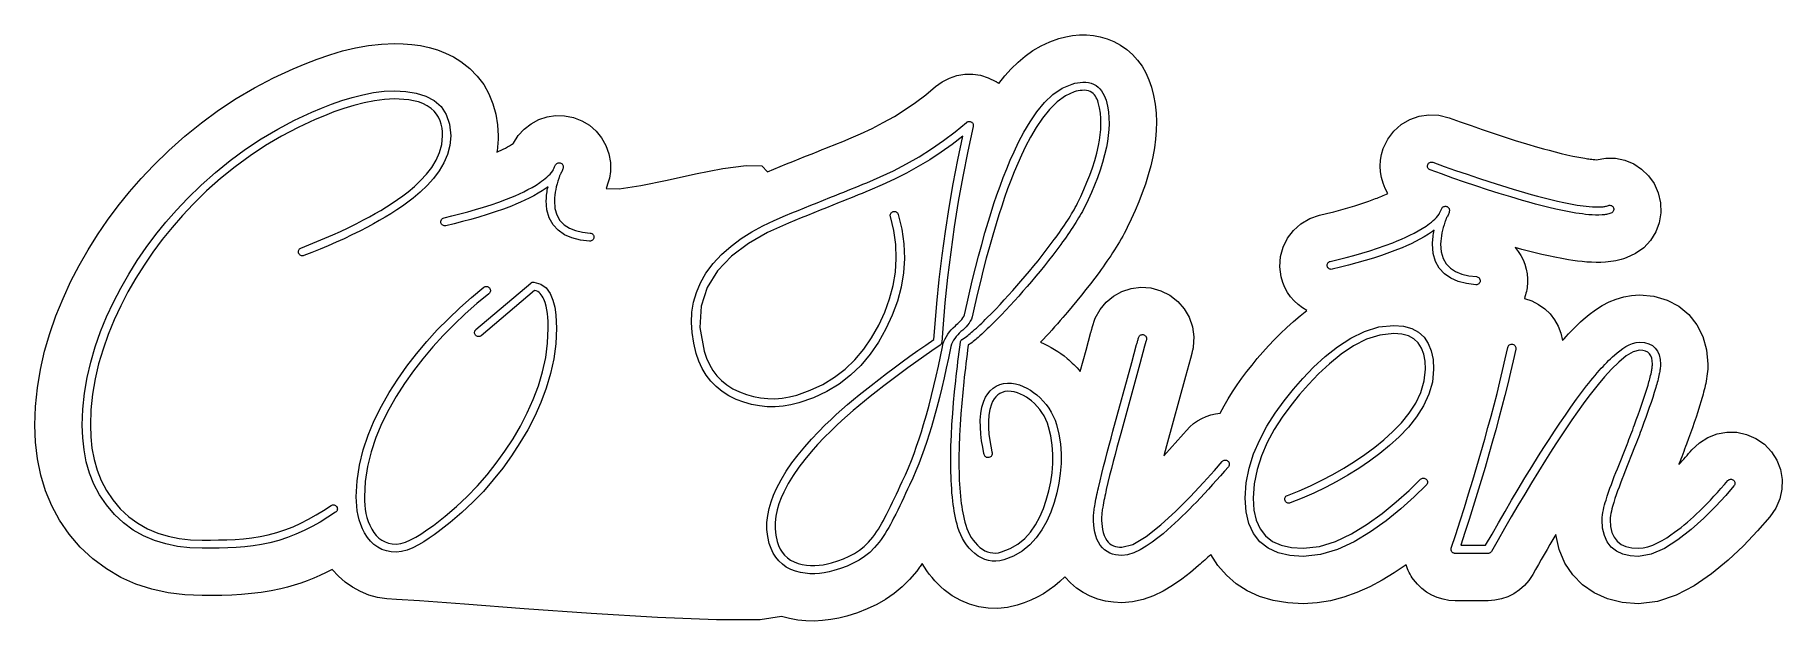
# Model space of a CAD drawing. Header units: millimetres. Extents: x -393 to 576, y -773 to -448.
import ezdxf

# ---------------------------------------------------------------- set-up
doc = ezdxf.new("R2010")
doc.units = ezdxf.units.MM
doc.header["$MEASUREMENT"] = 0
doc.layers.add('Tool', color=7, linetype='Continuous')

msp = doc.modelspace()

# ---------------------------------------------------------------- linework, layer by layer
at = {"layer": 'Tool', "lineweight": 9}
for points in [[(312.3104, -600.8994), (309.7725, -599.3633), (307.4038, -597.574), (305.2268, -595.5454), (303.2639, -593.2915), (301.5374, -590.8262), (300.0697, -588.1634), (298.8832, -585.317), (298.0004, -582.3008), (297.2656, -576.5976), (297.6755, -571.019), (299.1424, -565.7061), (301.5789, -560.7999), (304.8972, -556.4414), (309.0097, -552.7718), (313.829, -549.9321), (319.2672, -548.0632), (323.2063, -547.1229), (327.1455, -546.1368), (331.0779, -545.0973), (334.9965, -543.9966), (338.8943, -542.8273), (342.7642, -541.5814), (346.5994, -540.2515), (350.3928, -538.8299), (351.2294, -538.5013), (352.0763, -538.1631), (352.9312, -537.8152), (353.7918, -537.4571), (354.6557, -537.0888), (355.5207, -536.7098), (356.3844, -536.3201), (357.2446, -535.9192), (355.7142, -533.1417), (354.4994, -530.2131), (353.6137, -527.1622), (353.0704, -524.0176), (352.8832, -520.8081), (353.0654, -517.5624), (353.6304, -514.3093), (354.5917, -511.0775), (357.092, -505.8802), (360.4771, -501.4194), (364.5992, -497.7644), (369.3108, -494.9842), (374.4641, -493.148), (379.9115, -492.3247), (385.5052, -492.5837), (391.0976, -493.9938), (397.1845, -496.1843), (403.2843, -498.3431), (409.3985, -500.4634), (415.5284, -502.538), (421.6756, -504.56), (427.8415, -506.5225), (434.0275, -508.4185), (440.2352, -510.2409), (443.4592, -511.156), (446.6997, -512.051), (449.9548, -512.9164), (453.2228, -513.7429), (456.5019, -514.521), (459.7905, -515.2414), (463.0867, -515.8944), (466.3889, -516.4708), (467.055, -516.5793), (467.7947, -516.6986), (468.5888, -516.8217), (469.4179, -516.9415), (470.2626, -517.051), (471.1036, -517.1431), (471.9216, -517.2109), (472.6971, -517.2473), (478.1116, -516.3234), (483.4688, -516.4463), (488.6388, -517.5519), (493.4919, -519.5763), (497.8981, -522.4555), (501.7277, -526.1257), (504.8509, -530.5228), (507.1378, -535.5829), (508.4365, -541.2041), (508.5842, -546.8024), (507.6529, -552.2318), (505.7145, -557.3465), (502.8408, -562.0005), (499.1037, -566.0478), (494.5752, -569.3425), (489.3271, -571.7387), (487.8948, -572.2025), (486.4746, -572.6151), (485.059, -572.9778), (483.6409, -573.2916), (482.213, -573.5579), (480.7679, -573.7777), (479.2984, -573.9524), (477.7973, -574.083), (475.2213, -574.2117), (472.6463, -574.235), (470.0733, -574.1633), (467.5036, -574.0068), (464.9384, -573.7758), (462.3786, -573.4805), (459.8256, -573.1313), (457.2804, -572.7384), (453.5593, -572.0972), (449.8522, -571.3851), (446.1582, -570.6084), (442.4766, -569.7735), (438.8067, -568.8867), (435.1477, -567.9544), (431.4989, -566.983), (427.8595, -565.9787), (429.4912, -568.1007), (430.9215, -570.3685), (432.1376, -572.7676), (433.1268, -575.2835), (433.8763, -577.9016), (434.3735, -580.6073), (434.6055, -583.3862), (434.5596, -586.2236), (434.4719, -587.263), (434.3472, -588.2908), (434.1863, -589.3065), (433.9899, -590.3095), (433.7587, -591.299), (433.4933, -592.2745), (433.1946, -593.2354), (432.8632, -594.181), (436.9732, -595.5554), (440.7425, -597.4902), (444.1331, -599.9266), (447.107, -602.8059), (449.6262, -606.0694), (451.6526, -609.6583), (453.1483, -613.5139), (454.0753, -617.5775), (454.8616, -616.6803), (456.117, -615.2734), (457.3885, -613.8816), (458.6778, -612.5068), (459.9862, -611.1508), (461.3153, -609.8153), (462.6668, -608.5021), (464.0421, -607.213), (465.4427, -605.9498), (468.8124, -603.1285), (472.329, -600.5256), (475.9957, -598.1895), (479.8156, -596.1692), (483.7915, -594.513), (487.9268, -593.2698), (492.2243, -592.4882), (496.6871, -592.2169), (504.7417, -592.9622), (512.0544, -595.1159), (518.523, -598.5545), (524.045, -603.1545), (528.518, -608.7924), (531.8398, -615.3448), (533.908, -622.6883), (534.6201, -630.6994), (534.5975, -632.0506), (534.5318, -633.3924), (534.4258, -634.7266), (534.2826, -636.0549), (534.1052, -637.379), (533.8966, -638.7009), (533.6597, -640.0223), (533.3975, -641.3449), (533.1378, -642.5575), (532.862, -643.7659), (532.5714, -644.9703), (532.2672, -646.1713), (531.9508, -647.3691), (531.6234, -648.5642), (531.2861, -649.7569), (530.9404, -650.9476), (530.0259, -653.9819), (529.0724, -657.0032), (528.0844, -660.0129), (527.0661, -663.0125), (526.022, -666.0034), (524.9564, -668.9869), (523.8736, -671.9646), (522.7781, -674.9377), (522.2539, -676.3487), (521.727, -677.7586), (521.1975, -679.1673), (520.6657, -680.5749), (520.1315, -681.9813), (519.5953, -683.3865), (519.0571, -684.7904), (518.5171, -686.193), (518.4689, -686.3172), (519.3963, -685.3159), (520.3177, -684.3092), (521.2334, -683.2972), (522.1434, -682.2803), (523.0481, -681.2588), (523.9477, -680.2329), (524.8422, -679.2031), (525.732, -678.1695), (529.8972, -674.2048), (534.6387, -671.2371), (539.7909, -669.279), (545.1883, -668.3432), (550.6653, -668.4426), (556.0563, -669.5897), (561.1959, -671.7975), (565.9184, -675.0785), (569.883, -679.2437), (572.8507, -683.9852), (574.8088, -689.1373), (575.7446, -694.5347), (575.6453, -700.0116), (574.4981, -705.4026), (572.2905, -710.5422), (569.0095, -715.2647), (562.0562, -723.1543), (554.2863, -731.35), (545.8003, -739.4334), (536.6983, -746.9857), (527.0808, -753.5884), (517.0479, -758.8229), (506.7001, -762.2706), (496.1376, -763.5128), (487.1551, -762.8155), (478.9366, -760.7799), (471.5642, -757.4904), (465.1199, -753.0316), (459.6858, -747.4878), (455.3439, -740.9436), (452.1764, -733.4834), (450.2653, -725.1916), (448.6519, -727.953), (447.045, -730.7182), (445.4442, -733.487), (443.8494, -736.2591), (442.2601, -739.0344), (440.6761, -741.8126), (439.097, -744.5936), (437.5225, -747.377), (435.4245, -750.5748), (432.9567, -753.4247), (430.1605, -755.9026), (427.0774, -757.9843), (423.7489, -759.6455), (420.2163, -760.862), (416.5213, -761.6097), (412.7052, -761.8643), (394.4801, -761.8643), (391.0794, -761.6624), (387.766, -761.067), (384.5701, -760.0932), (381.5216, -758.7566), (378.6504, -757.0723), (375.9867, -755.0556), (373.5605, -752.722), (371.4016, -750.0866), (370.7429, -749.1378), (370.126, -748.1675), (369.5509, -747.1772), (369.0179, -746.1681), (368.5272, -745.1416), (368.079, -744.0991), (367.6735, -743.0419), (367.311, -741.9714), (360.7706, -746.4325), (354.0331, -750.5323), (347.1137, -754.1987), (340.0273, -757.3599), (332.7891, -759.9439), (325.4143, -761.8786), (317.9179, -763.0923), (310.3151, -763.5128), (301.6491, -763.0472), (293.5618, -761.6725), (286.0864, -759.4216), (279.2557, -756.3274), (273.1027, -752.423), (267.6604, -747.7412), (262.9617, -742.3151), (259.0396, -736.1776), (258.2001, -736.968), (257.3569, -737.7545), (256.5097, -738.5368), (255.6586, -739.3148), (254.8033, -740.0883), (253.9439, -740.8574), (253.0802, -741.6217), (252.212, -742.3812), (247.6697, -746.2058), (242.8815, -749.9174), (237.8596, -753.3938), (232.6159, -756.5125), (227.1626, -759.1512), (221.5116, -761.1874), (215.675, -762.4989), (209.665, -762.9633), (205.0775, -762.7342), (200.6131, -762.0493), (196.3016, -760.9126), (192.173, -759.3279), (188.257, -757.299), (184.5836, -754.8299), (181.1826, -751.9243), (178.0838, -748.5862), (175.3526, -751.1918), (172.461, -753.6325), (169.4067, -755.8999), (166.1872, -757.9854), (162.8, -759.8805), (159.2427, -761.5767), (155.5128, -763.0656), (151.6079, -764.3385), (146.2167, -765.5664), (140.8471, -766.1192), (135.5377, -766.0061), (130.327, -765.2363), (125.2535, -763.819), (120.3557, -761.7634), (115.6721, -759.0786), (111.2413, -755.7738), (109.4154, -754.1692), (107.672, -752.4987), (106.0117, -750.7642), (104.4352, -748.9671), (102.9432, -747.1093), (101.5364, -745.1923), (100.2153, -743.2178), (98.9807, -741.1875), (98.6184, -741.7221), (98.2518, -742.2544), (97.8808, -742.7843), (97.5052, -743.3117), (97.1248, -743.8366), (96.7397, -744.359), (96.3497, -744.8788), (95.9546, -745.396), (92.017, -750.0715), (87.837, -754.2185), (83.408, -757.8785), (78.7235, -761.0931), (73.7771, -763.9036), (68.5622, -766.3515), (63.0725, -768.4783), (57.3013, -770.3255), (52.7987, -771.4863), (48.2616, -772.3508), (43.7016, -772.9045), (39.1299, -773.1332), (34.5581, -773.0225), (29.9976, -772.5583), (25.4598, -771.7262), (20.9563, -770.5118), (9.162, -772.48), (-15.1049, -772.5338), (-47.736, -771.1822), (-84.6229, -768.9346), (-121.657, -766.3001), (-154.73, -763.7878), (-179.7333, -761.9071), (-192.5585, -761.167), (-197.8626, -760.8854), (-202.963, -760.0523), (-207.838, -758.6854), (-212.4663, -756.8022), (-216.8263, -754.4205), (-220.8965, -751.5578), (-224.6553, -748.2317), (-228.0813, -744.46), (-231.4712, -746.1794), (-234.9035, -747.8028), (-238.3826, -749.3259), (-241.9131, -750.7442), (-245.4994, -752.0534), (-249.1458, -753.2491), (-252.8569, -754.327), (-256.6372, -755.2827), (-262.0538, -756.4114), (-267.4733, -757.284), (-272.8992, -757.933), (-278.3353, -758.3909), (-283.7851, -758.6904), (-289.2524, -758.864), (-294.7407, -758.9443), (-300.2536, -758.9638), (-309.805, -758.5836), (-319.1379, -757.4199), (-328.2049, -755.4383), (-336.9583, -752.6044), (-345.3503, -748.8838), (-353.3335, -744.242), (-360.8601, -738.6446), (-367.8826, -732.0571), (-374.0339, -724.8638), (-379.2542, -717.2334), (-383.5778, -709.2067), (-387.0388, -700.8244), (-389.6712, -692.1271), (-391.5093, -683.1557), (-392.5871, -673.9508), (-392.9388, -664.5532), (-392.5863, -654.1123), (-391.552, -643.7838), (-389.8706, -633.5773), (-387.5768, -623.5023), (-384.7054, -613.5683), (-381.2911, -603.7851), (-377.3686, -594.1621), (-372.9728, -584.7088), (-368.3963, -575.8974), (-363.4745, -567.3025), (-358.217, -558.9271), (-352.6333, -550.7739), (-346.7328, -542.8456), (-340.5251, -535.145), (-334.0196, -527.6748), (-327.2259, -520.4378), (-318.7166, -512.1053), (-309.8624, -504.2256), (-300.6692, -496.8051), (-291.1431, -489.8503), (-281.2902, -483.3673), (-271.1166, -477.3627), (-260.6284, -471.8428), (-249.8317, -466.814), (-243.1929, -464.0242), (-236.3862, -461.4112), (-229.4402, -459.0351), (-222.3835, -456.9562), (-215.2448, -455.2345), (-208.0528, -453.9302), (-200.836, -453.1035), (-193.6233, -452.8146), (-188.7736, -452.9382), (-183.9392, -453.327), (-179.1476, -454.0084), (-174.4264, -455.0095), (-169.8032, -456.3575), (-165.3054, -458.0798), (-160.9608, -460.2034), (-156.7967, -462.7557), (-151.8973, -466.5855), (-147.6738, -470.8881), (-144.1193, -475.6182), (-141.2268, -480.7302), (-138.9892, -486.1789), (-137.3997, -491.9186), (-136.451, -497.9041), (-136.1364, -504.0899), (-136.1477, -505.2321), (-136.1813, -506.3665), (-136.2371, -507.4933), (-136.3147, -508.6124), (-136.4139, -509.7237), (-136.5343, -510.8274), (-136.6757, -511.9235), (-136.8378, -513.0118), (-135.6467, -512.4892), (-134.459, -511.946), (-133.2807, -511.3814), (-132.118, -510.7949), (-130.9767, -510.1856), (-129.8629, -509.553), (-128.7828, -508.8965), (-127.7422, -508.2152), (-127.6271, -508.1369), (-124.9475, -503.893), (-121.6476, -500.2631), (-117.827, -497.2905), (-113.5853, -495.0185), (-109.0219, -493.4904), (-104.2365, -492.7496), (-99.3286, -492.8394), (-94.3977, -493.803), (-89.7078, -495.619), (-85.4984, -498.1749), (-81.8334, -501.377), (-78.7767, -505.1317), (-76.3923, -509.3455), (-74.744, -513.9247), (-73.8957, -518.7757), (-73.9115, -523.8049), (-74.0477, -525.0149), (-74.2313, -526.2154), (-74.4611, -527.4058), (-74.7355, -528.5852), (-75.0531, -529.7528), (-75.4126, -530.908), (-75.8126, -532.05), (-76.2516, -533.178), (-68.9317, -533.3928), (-57.0912, -531.575), (-42.4376, -528.5449), (-26.6784, -525.1228), (-11.5213, -522.1289), (1.3263, -520.3836), (10.1567, -520.7072), (13.2625, -523.92), (16.7802, -522.4882), (20.2989, -521.059), (23.8187, -519.6323), (27.3394, -518.2079), (30.861, -516.7858), (34.3834, -515.3659), (37.9067, -513.9479), (41.4307, -512.5318), (43.5417, -511.685), (45.6531, -510.8392), (47.7646, -509.9936), (49.8759, -509.1475), (51.9866, -508.3), (54.0964, -507.4503), (56.2051, -506.5977), (58.3123, -505.7414), (64.8079, -502.9597), (71.189, -499.9485), (77.4438, -496.7022), (83.5606, -493.2147), (89.5274, -489.4804), (95.3326, -485.4933), (100.9644, -481.2477), (106.4109, -476.7376), (110.0797, -474.0343), (114.0559, -471.9843), (118.2569, -470.5948), (122.5998, -469.8731), (127.0021, -469.8264), (131.381, -470.4621), (135.6538, -471.7874), (139.7378, -473.8095), (139.9741, -473.9526), (140.2086, -474.0976), (140.4414, -474.2447), (140.6723, -474.3938), (140.9015, -474.5449), (141.1288, -474.6979), (141.3544, -474.8528), (141.5781, -475.0097), (144.8878, -470.8269), (148.4175, -466.8666), (152.1769, -463.1701), (156.1756, -459.7786), (160.4232, -456.7331), (164.9292, -454.0749), (169.7032, -451.8452), (174.7549, -450.0851), (178.5739, -449.1192), (182.4196, -448.4466), (186.2764, -448.0865), (190.1289, -448.0582), (193.9613, -448.381), (197.7583, -449.074), (201.5043, -450.1566), (205.1837, -451.6481), (208.9983, -453.7059), (212.4782, -456.1381), (215.6197, -458.9158), (218.419, -462.0103), (220.8722, -465.393), (222.9756, -469.0351), (224.7255, -472.9079), (226.1179, -476.9827), (227.3098, -481.7397), (228.1452, -486.539), (228.645, -491.3691), (228.83, -496.2182), (228.721, -501.0748), (228.3389, -505.9274), (227.7047, -510.7643), (226.839, -515.5739), (225.6834, -520.6812), (224.3155, -525.7392), (222.7537, -530.746), (221.0166, -535.6996), (219.1226, -540.5979), (217.0902, -545.439), (214.9379, -550.2208), (212.6841, -554.9415), (211.8844, -556.5354), (211.0569, -558.1138), (210.2035, -559.6778), (209.3263, -561.2284), (208.4273, -562.7666), (207.5083, -564.2933), (206.5715, -565.8096), (205.6188, -567.3165), (204.5937, -568.9035), (203.5536, -570.4805), (202.4993, -572.0479), (201.4317, -573.6064), (200.3517, -575.1563), (199.2601, -576.6981), (198.1578, -578.2323), (197.0457, -579.7594), (194.6571, -582.9776), (192.2311, -586.1678), (189.7699, -589.3309), (187.2754, -592.468), (184.7495, -595.5801), (182.1944, -598.6682), (179.612, -601.7333), (177.0043, -604.7764), (175.4874, -606.5245), (173.9623, -608.2657), (172.4287, -609.9997), (170.8862, -611.7258), (169.3346, -613.4438), (167.7736, -615.1532), (166.2027, -616.8535), (164.6216, -618.5443), (166.602, -619.4023), (168.5476, -620.3404), (170.4555, -621.3555), (172.3232, -622.4442), (174.1478, -623.6033), (175.9267, -624.8296), (177.6571, -626.12), (179.3363, -627.4711), (180.3127, -628.3044), (181.2713, -629.1582), (182.2119, -630.0322), (183.134, -630.9258), (184.0371, -631.8387), (184.9211, -632.7704), (185.7855, -633.7204), (186.6298, -634.6883), (189.8785, -622.829), (192.5674, -612.9648), (192.6551, -612.6472), (192.746, -612.3276), (192.8385, -612.0066), (192.9312, -611.6847), (193.0225, -611.3626), (193.1111, -611.0408), (193.1954, -610.7198), (193.274, -610.4003), (194.9849, -605.1099), (197.6112, -600.3764), (201.0316, -596.2842), (205.1249, -592.9176), (209.7696, -590.3608), (214.8445, -588.698), (220.2282, -588.0137), (225.7994, -588.3919), (231.366, -589.9074), (236.3679, -592.426), (240.7105, -595.8154), (244.2993, -599.943), (247.0397, -604.6767), (248.8372, -609.8839), (249.5972, -615.4323), (249.2251, -621.1895), (249.1439, -621.6519), (249.0558, -622.1096), (248.9611, -622.5636), (248.8602, -623.0151), (248.7537, -623.465), (248.6419, -623.9146), (248.5253, -624.3648), (248.4043, -624.8168), (247.6844, -627.4992), (244.9815, -637.4189), (234.3987, -675.9839), (232.8794, -681.5396), (234.484, -679.8038), (236.0786, -678.0587), (237.6639, -676.305), (239.2405, -674.5435), (240.8091, -672.7748), (242.3702, -670.9997), (243.9246, -669.2186), (245.4728, -667.4325), (247.4056, -665.4061), (249.4911, -663.6103), (251.711, -662.0463), (254.0466, -660.7157), (256.4794, -659.6196), (258.9909, -658.7595), (261.5626, -658.1367), (264.1759, -657.7525), (266.3539, -653.7418), (268.6653, -649.7976), (271.1004, -645.9211), (273.6496, -642.1135), (276.3031, -638.376), (279.0513, -634.7099), (281.8846, -631.1164), (284.7933, -627.5968), (287.853, -624.0467), (291.0235, -620.5181), (294.3036, -617.0307), (297.6922, -613.6042), (301.1883, -610.2581), (304.7908, -607.0121), (308.4985, -603.886), (312.3104, -600.8994)], [(114.8337, -620.7933), (114.6268, -621.8352), (113.5136, -627.3175), (112.3525, -632.7963), (111.1385, -638.2678), (109.8666, -643.7279), (108.5318, -649.1727), (107.129, -654.598), (105.6533, -660.0001), (104.0996, -665.3748), (102.8471, -669.4926), (101.5333, -673.6105), (100.1519, -677.7185), (98.6967, -681.8062), (97.1615, -685.8637), (95.5401, -689.8806), (93.8262, -693.847), (92.0136, -697.7526), (90.9151, -700.0467), (89.8225, -702.3457), (88.732, -704.6468), (87.6395, -706.9474), (86.5409, -709.245), (85.4323, -711.5368), (84.3096, -713.8203), (83.1689, -716.0929), (82.286, -717.8109), (81.3788, -719.526), (80.4426, -721.2313), (79.4728, -722.9199), (78.4647, -724.585), (77.4137, -726.2196), (76.3152, -727.8169), (75.1646, -729.3698), (72.5933, -732.4061), (69.8742, -735.0551), (66.9987, -737.3581), (63.9579, -739.3561), (60.743, -741.0903), (57.3452, -742.6018), (53.7558, -743.9317), (49.966, -745.1212), (47.3535, -745.8052), (44.7189, -746.3349), (42.0691, -746.696), (39.4111, -746.8741), (36.7516, -746.855), (34.0977, -746.6244), (31.4562, -746.1681), (28.834, -745.4717), (26.1187, -744.442), (23.6616, -743.1477), (21.4606, -741.5955), (19.5137, -739.7923), (17.8187, -737.7448), (16.3736, -735.4598), (15.1764, -732.9441), (14.225, -730.2045), (13.3354, -726.2902), (12.9166, -722.3747), (12.9308, -718.4718), (13.3403, -714.595), (14.107, -710.7581), (15.1933, -706.9748), (16.5612, -703.2588), (18.1729, -699.6237), (20.7141, -694.7749), (23.6082, -690.0261), (26.7999, -685.3902), (30.234, -680.8806), (33.8551, -676.5103), (37.6079, -672.2925), (41.4371, -668.2403), (45.2874, -664.367), (48.2974, -661.465), (51.3687, -658.6135), (54.4935, -655.8103), (57.6641, -653.053), (60.8727, -650.3393), (64.1116, -647.6669), (67.373, -645.0335), (70.6491, -642.4369), (74.9025, -639.1288), (79.1903, -635.8611), (83.5093, -632.6317), (87.8565, -629.4384), (92.2285, -626.2788), (96.6222, -623.1507), (101.0345, -620.0518), (105.4621, -616.98), (105.9275, -610.4563), (107.0569, -597.0697), (108.4196, -583.7082), (110.0148, -570.3749), (111.8421, -557.0726), (113.9007, -543.8044), (116.1901, -530.5733), (118.7095, -517.3822), (121.4585, -504.2342), (115.5341, -508.817), (109.4453, -513.1522), (103.2002, -517.2443), (96.8071, -521.0979), (90.2741, -524.7175), (83.6094, -528.1075), (76.8212, -531.2726), (69.9176, -534.2173), (67.7923, -535.081), (65.6653, -535.9411), (63.537, -536.7982), (61.4078, -537.6532), (59.278, -538.5069), (57.148, -539.3599), (55.0182, -540.2131), (52.889, -541.0672), (49.3831, -542.476), (45.878, -543.8867), (42.3737, -545.2993), (38.8703, -546.7141), (35.3678, -548.1311), (31.8662, -549.5504), (28.3656, -550.9723), (24.866, -552.3967), (13.2973, -557.6454), (2.6418, -563.7505), (-6.7403, -570.8035), (-14.4888, -578.896), (-20.2435, -588.1194), (-23.6443, -598.5653), (-24.3309, -610.3254), (-21.9431, -623.491), (-20.6339, -627.3176), (-19.0113, -630.8622), (-17.0695, -634.1221), (-14.8027, -637.0948), (-12.2051, -639.7775), (-9.2709, -642.1679), (-5.9944, -644.2631), (-2.3697, -646.0608), (1.5227, -647.5509), (5.4396, -648.6616), (9.3801, -649.4), (13.3431, -649.7733), (17.3278, -649.789), (21.3332, -649.4541), (25.3585, -648.776), (29.4025, -647.762), (36.9508, -645.143), (43.9402, -641.8562), (50.3839, -637.9188), (56.2955, -633.3481), (61.6884, -628.1613), (66.576, -622.3755), (70.9717, -616.0081), (74.8889, -609.0763), (78.2471, -601.8036), (80.9158, -594.4567), (82.8761, -587.0358), (84.1088, -579.5409), (84.5946, -571.972), (84.3146, -564.3293), (83.2494, -556.6128), (81.3801, -548.8226), (81.2977, -548.3753), (81.306, -547.9335), (81.3988, -547.5085), (81.5699, -547.1117), (81.8129, -546.7544), (82.1218, -546.4481), (82.4901, -546.204), (82.9118, -546.0335), (83.3591, -545.9511), (83.8009, -545.9594), (84.2259, -546.0522), (84.6227, -546.2233), (84.98, -546.4663), (85.2863, -546.7752), (85.5304, -547.1435), (85.7009, -547.5652), (87.6704, -555.7723), (88.7954, -563.9099), (89.0953, -571.9753), (88.5894, -579.9658), (87.2971, -587.8786), (85.2379, -595.711), (82.4312, -603.4602), (78.8963, -611.1235), (74.7476, -618.4565), (70.0832, -625.196), (64.8923, -631.3225), (59.164, -636.8167), (52.8874, -641.6592), (46.0518, -645.8306), (38.6462, -649.3116), (30.6599, -652.0828), (26.2349, -653.19), (21.8245, -653.9274), (17.4319, -654.288), (13.0599, -654.2647), (8.7117, -653.8503), (4.3903, -653.0377), (0.0988, -651.8198), (-4.1599, -650.1894), (-8.2312, -648.168), (-11.9228, -645.8038), (-15.2378, -643.1026), (-18.179, -640.0703), (-20.7493, -636.7129), (-22.9516, -633.0361), (-24.7889, -629.046), (-26.2639, -624.7484), (-27.7015, -618.9411), (-28.6038, -613.1752), (-28.939, -607.4651), (-28.6756, -601.8254), (-27.7818, -596.2705), (-26.226, -590.8149), (-23.9765, -585.473), (-21.0016, -580.2593), (-16.9242, -574.7708), (-12.222, -569.7518), (-7.0012, -565.1797), (-1.3678, -561.0319), (4.572, -557.2856), (10.712, -553.9181), (16.946, -550.9069), (23.168, -548.2293), (26.6702, -546.8038), (30.1734, -545.3809), (33.6777, -543.9605), (37.1829, -542.5425), (40.6889, -541.1266), (44.1959, -539.7129), (47.7037, -538.3012), (51.2122, -536.8913), (53.3387, -536.0383), (55.4658, -535.1861), (57.5931, -534.3342), (59.7202, -533.4816), (61.8467, -532.6277), (63.9723, -531.7716), (66.0966, -530.9127), (68.2192, -530.0501), (75.7113, -526.8388), (83.0636, -523.3615), (90.2649, -519.6119), (97.3042, -515.5838), (104.1703, -511.2709), (110.8522, -506.6669), (117.3387, -501.7655), (123.6189, -496.5605), (123.9117, -496.3434), (124.2259, -496.1792), (124.556, -496.0682), (124.8963, -496.0109), (125.2414, -496.0079), (125.5858, -496.0597), (125.9238, -496.1666), (126.25, -496.3293), (126.5474, -496.5401), (126.8012, -496.7876), (127.0094, -497.0668), (127.1696, -497.3725), (127.2798, -497.6995), (127.3377, -498.0429), (127.3412, -498.3974), (127.288, -498.758), (124.2746, -512.6137), (121.518, -526.5191), (119.0191, -540.4706), (116.7785, -554.4646), (114.797, -568.4977), (113.0754, -582.5662), (111.6144, -596.6667), (110.4147, -610.7955), (109.8803, -618.3625), (109.8493, -618.6232), (109.7916, -618.872), (109.7077, -619.108), (109.598, -619.3305), (109.463, -619.5386), (109.3032, -619.7315), (109.119, -619.9084), (108.9109, -620.0684), (104.398, -623.1926), (99.9005, -626.3445), (95.4217, -629.5266), (90.9652, -632.7414), (86.5344, -635.9911), (82.1326, -639.2783), (77.7634, -642.6054), (73.4301, -645.9747), (70.2031, -648.5322), (66.99, -651.126), (63.7987, -653.7582), (60.637, -656.4312), (57.5128, -659.1471), (54.4338, -661.9082), (51.408, -664.7169), (48.443, -667.5752), (44.736, -671.3024), (41.0386, -675.2088), (37.4076, -679.2795), (33.8996, -683.4994), (30.5712, -687.8533), (27.4792, -692.3262), (24.6802, -696.9031), (22.2308, -701.5689), (20.7871, -704.8128), (19.5486, -708.1364), (18.5531, -711.5255), (17.8385, -714.9655), (17.4426, -718.4421), (17.4033, -721.9409), (17.7584, -725.4473), (18.5458, -728.9471), (19.3077, -731.1593), (20.255, -733.1812), (21.3941, -735.0103), (22.7311, -736.6443), (24.2724, -738.0807), (26.0242, -739.3169), (27.9927, -740.3505), (30.1844, -741.1791), (32.4821, -741.7859), (34.7982, -742.1772), (37.1262, -742.3674), (39.4593, -742.3707), (41.7907, -742.2013), (44.1139, -741.8736), (46.4221, -741.4019), (48.7086, -740.8004), (52.1513, -739.7257), (55.4117, -738.5329), (58.4979, -737.1815), (61.4181, -735.6308), (64.1804, -733.8402), (66.7928, -731.769), (69.2635, -729.3767), (71.6006, -726.6225), (72.6861, -725.1559), (73.723, -723.6443), (74.7153, -722.0953), (75.6674, -720.5165), (76.5834, -718.9156), (77.4674, -717.2999), (78.3239, -715.6772), (79.1568, -714.055), (80.2921, -711.7932), (81.4093, -709.5205), (82.5126, -707.2393), (83.6059, -704.9524), (84.6931, -702.6624), (85.7784, -700.372), (86.8657, -698.0839), (87.959, -695.8006), (89.7331, -691.977), (91.4104, -688.0927), (92.997, -684.1581), (94.4993, -680.1835), (95.9231, -676.1792), (97.2749, -672.1555), (98.5606, -668.1229), (99.7864, -664.0917), (101.3255, -658.7672), (102.7872, -653.4154), (104.1765, -648.0404), (105.4985, -642.6461), (106.7582, -637.2366), (107.9606, -631.8159), (109.1106, -626.3881), (110.2134, -620.957), (110.4414, -619.8075), (110.4963, -619.588), (111.037, -618.0401), (111.6767, -616.6054), (112.4117, -615.266), (113.2382, -614.0038), (114.1523, -612.8009), (115.1505, -611.6394), (116.2289, -610.5013), (117.3837, -609.3686), (118.0646, -608.7302), (118.7903, -608.0523), (119.5303, -607.337), (120.2544, -606.5863), (120.9322, -605.8024), (121.5334, -604.9872), (122.0277, -604.1429), (122.3847, -603.2715), (123.8452, -596.7464), (125.354, -590.2264), (126.9161, -583.7155), (128.5367, -577.2172), (130.2208, -570.7355), (131.9737, -564.2739), (133.8002, -557.8363), (135.7056, -551.4265), (137.2237, -546.5293), (138.8029, -541.6327), (140.4501, -536.7466), (142.1717, -531.881), (143.9747, -527.0458), (145.8657, -522.2509), (147.8514, -517.5062), (149.9386, -512.8216), (152.4548, -507.5666), (155.4051, -501.9616), (158.7873, -496.262), (162.5989, -490.7235), (166.8374, -485.6015), (171.5004, -481.1515), (176.5854, -477.6289), (182.0901, -475.2894), (183.5586, -474.9009), (185.0611, -474.5903), (186.5848, -474.3766), (188.1166, -474.2788), (189.6436, -474.316), (191.1528, -474.5071), (192.6312, -474.8712), (194.0658, -475.4274), (195.3705, -476.1476), (196.532, -477.009), (197.5576, -477.9968), (198.4551, -479.0964), (199.2318, -480.293), (199.8954, -481.572), (200.4535, -482.9184), (200.9135, -484.3178), (201.6966, -487.5046), (202.2219, -490.7405), (202.51, -494.0104), (202.5816, -497.2993), (202.4573, -500.5921), (202.1578, -503.8738), (201.7036, -507.1293), (201.1154, -510.3436), (200.1449, -514.6009), (198.9807, -518.8418), (197.644, -523.0563), (196.156, -527.2347), (194.5377, -531.367), (192.8103, -535.4434), (190.995, -539.454), (189.113, -543.3888), (188.4807, -544.6468), (187.8233, -545.8955), (187.1433, -547.1347), (186.4436, -548.3643), (185.7265, -549.584), (184.9949, -550.7938), (184.2513, -551.9936), (183.4984, -553.1831), (182.5875, -554.593), (181.6625, -555.9944), (180.7245, -557.3877), (179.7744, -558.7731), (178.8133, -560.1509), (177.8421, -561.5214), (176.8619, -562.8848), (175.8736, -564.2415), (173.6439, -567.245), (171.3766, -570.2251), (169.0745, -573.1819), (166.7404, -576.1154), (164.3771, -579.0255), (161.9875, -581.9124), (159.5742, -584.7759), (157.1401, -587.6161), (154.8402, -590.2591), (152.5168, -592.8884), (150.1696, -595.501), (147.7982, -598.0937), (145.4022, -600.6636), (142.9814, -603.2077), (140.5353, -605.7228), (138.0635, -608.2061), (137.0797, -609.1777), (136.0896, -610.1446), (135.0927, -611.1057), (134.0886, -612.0599), (133.0768, -613.0059), (132.057, -613.9425), (131.0286, -614.8685), (129.9913, -615.7828), (129.3417, -616.3456), (128.6811, -616.9096), (128.01, -617.4713), (127.3293, -618.0275), (126.6397, -618.5745), (125.9419, -619.1091), (125.2367, -619.6278), (124.5248, -620.1272), (124.1878, -622.6581), (123.8585, -625.19), (123.5373, -627.723), (123.2243, -630.2571), (122.92, -632.7922), (122.6245, -635.3283), (122.3383, -637.8654), (122.0616, -640.4036), (121.4516, -646.3357), (120.8962, -652.2948), (120.4071, -658.2735), (119.9961, -664.2643), (119.6749, -670.2598), (119.4552, -676.2524), (119.3487, -682.2348), (119.3671, -688.1994), (119.4095, -690.4403), (119.4742, -692.6833), (119.5635, -694.9269), (119.6798, -697.17), (119.8251, -699.4113), (120.0018, -701.6494), (120.2121, -703.8831), (120.4583, -706.1112), (120.6784, -707.857), (120.9253, -709.6051), (121.202, -711.3524), (121.5113, -713.0958), (121.8561, -714.8323), (122.2391, -716.5587), (122.6633, -718.2718), (123.1315, -719.9687), (123.72, -721.7653), (124.4196, -723.4883), (125.232, -725.1371), (126.1586, -726.7111), (127.2013, -728.2097), (128.3615, -729.6322), (129.6409, -730.978), (131.0412, -732.2466), (132.3986, -733.2751), (133.7894, -734.102), (135.2168, -734.727), (136.6841, -735.1498), (138.1944, -735.3702), (139.7509, -735.3878), (141.3568, -735.2023), (143.0153, -734.8134), (147.8447, -732.9607), (152.0994, -730.4438), (155.8198, -727.345), (159.0461, -723.7468), (161.8186, -719.7317), (164.1776, -715.3821), (166.1633, -710.7804), (167.8161, -706.0092), (169.2207, -700.9926), (170.3164, -695.9382), (171.0803, -690.8558), (171.4892, -685.7552), (171.5201, -680.6463), (171.1498, -675.5387), (170.3554, -670.4423), (169.1136, -665.3668), (168.4244, -663.315), (167.5719, -661.317), (166.5666, -659.3837), (165.4194, -657.5261), (164.1408, -655.7551), (162.7416, -654.0818), (161.2324, -652.517), (159.624, -651.0717), (158.2448, -649.9909), (156.7564, -648.9705), (155.1767, -648.0387), (153.5235, -647.2238), (151.8145, -646.554), (150.0675, -646.0578), (148.3004, -645.7634), (146.5308, -645.699), (144.8937, -645.8765), (143.4054, -646.2833), (142.0619, -646.9054), (140.8595, -647.7292), (139.7941, -648.7409), (138.862, -649.9268), (138.0594, -651.273), (137.3823, -652.7659), (136.4663, -655.7642), (135.9255, -659.0163), (135.7073, -662.4396), (135.7594, -665.9514), (136.0294, -669.4689), (136.4648, -672.9094), (137.0133, -676.1902), (137.6225, -679.2287), (137.7331, -679.7579), (137.7855, -680.2097), (137.7478, -680.6499), (137.6269, -681.0678), (137.4297, -681.4524), (137.1634, -681.7926), (136.8349, -682.0778), (136.4511, -682.2968), (136.019, -682.4388), (135.5672, -682.4912), (135.127, -682.4535), (134.7091, -682.3326), (134.3246, -682.1354), (133.9843, -681.8691), (133.6991, -681.5406), (133.4801, -681.1568), (133.3381, -680.7247), (133.2233, -680.1757), (132.5441, -676.7714), (131.9515, -673.1556), (131.4988, -669.4015), (131.2391, -665.5822), (131.2258, -661.7708), (131.512, -658.0405), (132.151, -654.4644), (133.1959, -651.1156), (134.1629, -649.0193), (135.3321, -647.1297), (136.6996, -645.4658), (138.2617, -644.0468), (140.0144, -642.8917), (141.9538, -642.0198), (144.0762, -641.45), (146.3776, -641.2016), (148.574, -641.269), (150.7531, -641.6025), (152.8977, -642.1739), (154.9908, -642.9552), (157.0155, -643.9183), (158.9548, -645.0352), (160.7915, -646.2777), (162.5087, -647.6179), (164.3657, -649.287), (166.1052, -651.0923), (167.7157, -653.0218), (169.1859, -655.0634), (170.5042, -657.2049), (171.6594, -659.4345), (172.6399, -661.74), (173.4344, -664.1094), (174.7574, -669.5069), (175.6091, -674.9274), (176.0125, -680.3605), (175.9907, -685.7956), (175.5668, -691.222), (174.7639, -696.6293), (173.6051, -702.0068), (172.1135, -707.344), (170.2579, -712.6616), (168.018, -717.7615), (165.3539, -722.5608), (162.2257, -726.9761), (158.5934, -730.9243), (154.4171, -734.3221), (149.6568, -737.0865), (144.2727, -739.1342), (142.0678, -739.6459), (139.9111, -739.8852), (137.8055, -739.8537), (135.7538, -739.553), (133.7589, -738.9847), (131.8237, -738.1502), (129.951, -737.0514), (128.1436, -735.6896), (126.4972, -734.1978), (124.9896, -732.6123), (123.6201, -730.9347), (122.3876, -729.1668), (121.2914, -727.3102), (120.3304, -725.3668), (119.5038, -723.3382), (118.8107, -721.2261), (118.3173, -719.4395), (117.87, -717.6365), (117.4657, -715.8203), (117.1017, -713.9937), (116.7749, -712.1597), (116.4827, -710.3213), (116.2219, -708.4815), (115.9899, -706.6433), (115.7371, -704.3568), (115.521, -702.0647), (115.3392, -699.7682), (115.1896, -697.4685), (115.0699, -695.167), (114.9778, -692.8648), (114.9112, -690.5632), (114.8676, -688.2635), (114.8487, -682.2304), (114.9557, -676.1799), (115.177, -670.1195), (115.5008, -664.0564), (115.9155, -657.9981), (116.4092, -651.9517), (116.9704, -645.9248), (117.5872, -639.9246), (117.8797, -637.2437), (118.1827, -634.5639), (118.496, -631.8853), (118.8191, -629.2078), (119.1516, -626.5314), (119.4933, -623.8563), (119.8438, -621.1822), (120.2027, -618.5094), (120.2495, -618.2605), (120.3202, -618.0245), (120.4145, -617.8021), (120.532, -617.5937), (120.6724, -617.3999), (120.8352, -617.2214), (121.0202, -617.0587), (121.2269, -616.9124), (121.9832, -616.4141), (122.7341, -615.8855), (123.4778, -615.3321), (124.2129, -614.7597), (124.9378, -614.1736), (125.6508, -613.5796), (126.3503, -612.9833), (127.0348, -612.3903), (128.0446, -611.5001), (129.0458, -610.5984), (130.0387, -609.6863), (131.0237, -608.765), (132.0012, -607.8358), (132.9717, -606.8998), (133.9357, -605.9582), (134.8934, -605.0123), (137.3347, -602.5596), (139.7507, -600.0752), (142.1417, -597.5622), (144.5081, -595.0237), (146.8502, -592.4626), (149.1685, -589.882), (151.4632, -587.2849), (153.7347, -584.6744), (156.1395, -581.8684), (158.524, -579.0393), (160.8851, -576.1873), (163.2202, -573.3122), (165.5265, -570.414), (167.8011, -567.4929), (170.0412, -564.5486), (172.2441, -561.5813), (173.2112, -560.2537), (174.1705, -558.9195), (175.121, -557.5785), (176.0617, -556.2302), (176.9916, -554.8746), (177.9097, -553.5112), (178.8149, -552.1398), (179.7063, -550.7602), (180.4253, -549.6247), (181.1358, -548.4792), (181.8352, -547.3239), (182.5209, -546.1591), (183.1901, -544.9849), (183.8401, -543.8015), (184.4684, -542.6093), (185.0722, -541.4084), (186.8917, -537.6062), (188.6495, -533.7277), (190.3244, -529.7834), (191.895, -525.7841), (193.3397, -521.7402), (194.6373, -517.6623), (195.7664, -513.561), (196.7056, -509.447), (197.2454, -506.5092), (197.6681, -503.5253), (197.9531, -500.5118), (198.0798, -497.485), (198.0277, -494.4615), (197.7762, -491.4578), (197.3047, -488.4902), (196.5927, -485.5752), (196.2949, -484.6481), (195.9387, -483.7394), (195.5166, -482.8639), (195.0214, -482.0365), (194.4455, -481.272), (193.7815, -480.5852), (193.0221, -479.9908), (192.1599, -479.5039), (191.1274, -479.1185), (190.0398, -478.8841), (188.915, -478.7822), (187.7704, -478.7942), (186.6237, -478.9016), (185.4926, -479.0858), (184.3947, -479.3282), (183.3475, -479.6102), (178.4029, -481.7705), (173.7889, -485.102), (169.5231, -489.3372), (165.6228, -494.2085), (162.1056, -499.4482), (158.9888, -504.7889), (156.29, -509.9629), (154.0266, -514.7026), (151.971, -519.317), (150.0155, -523.9915), (148.1534, -528.716), (146.378, -533.4805), (144.6827, -538.2748), (143.0608, -543.089), (141.5057, -547.9131), (140.0106, -552.7369), (138.1148, -559.1151), (136.2976, -565.521), (134.5539, -571.9509), (132.8787, -578.401), (131.2668, -584.8675), (129.7132, -591.3466), (128.2125, -597.8345), (126.7599, -604.3275), (126.7186, -604.4872), (126.2575, -605.7323), (125.6633, -606.8816), (124.9573, -607.9506), (124.1604, -608.9545), (123.294, -609.9087), (122.3791, -610.8285), (121.4368, -611.7292), (120.4883, -612.6262), (119.5547, -613.5362), (118.6762, -614.4474), (117.8576, -615.375), (117.1038, -616.3344), (116.4196, -617.3406), (115.81, -618.409), (115.2797, -619.5548), (114.8337, -620.7933)], [(-226.2668, -712.7967), (-230.5363, -715.5777), (-234.8505, -718.2077), (-239.2264, -720.6671), (-243.6808, -722.9365), (-248.2304, -724.9963), (-252.8921, -726.827), (-257.6827, -728.4092), (-262.619, -729.7234), (-267.2451, -730.6765), (-271.9129, -731.4023), (-276.6127, -731.9317), (-281.3349, -732.2956), (-286.0698, -732.5249), (-290.8077, -732.6504), (-295.5388, -732.7031), (-300.2536, -732.7138), (-307.1203, -732.4661), (-313.829, -731.697), (-320.3459, -730.3677), (-326.6372, -728.4392), (-332.6692, -725.8727), (-338.4081, -722.6292), (-343.8203, -718.67), (-348.8718, -713.956), (-353.3527, -708.6898), (-357.115, -703.1041), (-360.196, -697.2289), (-362.633, -691.0939), (-364.4635, -684.729), (-365.7247, -678.164), (-366.454, -671.4288), (-366.6888, -664.5532), (-366.379, -655.629), (-365.4725, -646.8011), (-364.0038, -638.0778), (-362.0073, -629.4676), (-359.5174, -620.9787), (-356.5687, -612.6196), (-353.1956, -604.3986), (-349.4325, -596.3241), (-345.3279, -588.4224), (-340.916, -580.7218), (-336.2045, -573.2226), (-331.2011, -565.9249), (-325.9135, -558.8289), (-320.3493, -551.9349), (-314.5162, -545.2431), (-308.4219, -538.7537), (-300.8142, -531.302), (-292.9079, -524.262), (-284.7052, -517.6373), (-276.2084, -511.4315), (-267.4199, -505.6483), (-258.342, -500.2913), (-248.9768, -495.3642), (-239.3268, -490.8704), (-234.0268, -488.6337), (-228.5066, -486.4845), (-222.8173, -484.4878), (-217.0101, -482.7086), (-211.1359, -481.2117), (-205.246, -480.0622), (-199.3915, -479.3248), (-193.6233, -479.0646), (-187.3775, -479.3585), (-181.5373, -480.2958), (-176.2343, -481.9597), (-171.6002, -484.4333), (-167.7667, -487.7999), (-164.8654, -492.1427), (-163.0281, -497.545), (-162.3864, -504.0899), (-162.8498, -509.3337), (-164.1613, -514.3195), (-166.2029, -519.0416), (-168.8568, -523.4946), (-172.0049, -527.673), (-175.5294, -531.5712), (-179.3122, -535.1838), (-183.2355, -538.5052), (-186.1962, -540.8012), (-189.2395, -543.0109), (-192.3541, -545.1381), (-195.5286, -547.1865), (-198.7515, -549.1597), (-202.0116, -551.0613), (-205.2973, -552.8951), (-208.5973, -554.6648), (-212.8828, -556.869), (-217.2128, -558.9982), (-221.5819, -561.0565), (-225.9847, -563.048), (-230.4157, -564.977), (-234.8694, -566.8476), (-239.3405, -568.6639), (-243.8234, -570.4301), (-244.2618, -570.5512), (-244.7027, -570.5814), (-245.1341, -570.5259), (-245.5443, -570.3901), (-245.9214, -570.1791), (-246.2535, -569.8981), (-246.5288, -569.5524), (-246.7353, -569.1472), (-246.8564, -568.7088), (-246.8866, -568.268), (-246.8311, -567.8365), (-246.6953, -567.4263), (-246.4843, -567.0492), (-246.2033, -566.7171), (-245.8576, -566.4418), (-245.4524, -566.2353), (-241.0293, -564.4928), (-236.6176, -562.701), (-232.2228, -560.8558), (-227.8503, -558.9529), (-223.5056, -556.9883), (-219.1942, -554.9578), (-214.9216, -552.8574), (-210.6933, -550.6828), (-207.4893, -548.9651), (-204.2974, -547.1849), (-201.1293, -545.3388), (-197.9966, -543.4233), (-194.9109, -541.4347), (-191.8839, -539.3696), (-188.9272, -537.2245), (-186.0524, -534.9959), (-182.5405, -532.0346), (-179.1075, -528.7946), (-175.8733, -525.2865), (-172.9581, -521.5207), (-170.4818, -517.5077), (-168.5643, -513.2579), (-167.3259, -508.7818), (-166.8864, -504.0899), (-166.963, -501.8772), (-167.2061, -499.7174), (-167.6356, -497.6266), (-168.2713, -495.6211), (-169.133, -493.7173), (-170.2406, -491.9312), (-171.6141, -490.2793), (-173.2732, -488.7777), (-175.4389, -487.3232), (-177.8119, -486.155), (-180.3425, -485.2448), (-182.9812, -484.5639), (-185.6782, -484.084), (-188.384, -483.7764), (-191.0489, -483.6128), (-193.6233, -483.5646), (-199.1435, -483.8199), (-204.7643, -484.5419), (-210.4308, -485.6649), (-216.0881, -487.1231), (-221.6812, -488.851), (-227.1552, -490.7826), (-232.4551, -492.8523), (-237.526, -494.9944), (-246.9785, -499.3961), (-256.151, -504.2219), (-265.0417, -509.4685), (-273.6486, -515.1324), (-281.9696, -521.2103), (-290.0029, -527.6987), (-297.7465, -534.5942), (-305.1983, -541.8935), (-311.1718, -548.2539), (-316.8893, -554.8122), (-322.3434, -561.5683), (-327.5264, -568.5223), (-332.4309, -575.674), (-337.0492, -583.0234), (-341.3738, -590.5706), (-345.3971, -598.3153), (-349.0514, -606.1528), (-352.3301, -614.1334), (-355.199, -622.2488), (-357.6235, -630.4904), (-359.5691, -638.85), (-361.0015, -647.3193), (-361.8862, -655.8898), (-362.1888, -664.5532), (-361.974, -670.9922), (-361.3044, -677.302), (-360.142, -683.4542), (-358.449, -689.4203), (-356.1875, -695.1717), (-353.3196, -700.68), (-349.8073, -705.9166), (-345.6128, -710.853), (-340.8984, -715.2458), (-335.847, -718.9242), (-330.4906, -721.928), (-324.8612, -724.2966), (-318.9908, -726.0699), (-312.9114, -727.2874), (-306.655, -727.9888), (-300.2536, -728.2138), (-295.6768, -728.2046), (-291.0759, -728.1567), (-286.463, -728.0394), (-281.8503, -727.8221), (-277.2499, -727.4743), (-272.6741, -726.9654), (-268.1348, -726.2647), (-263.6444, -725.3418), (-258.91, -724.0793), (-254.3144, -722.5561), (-249.8419, -720.7922), (-245.4767, -718.8074), (-241.2029, -716.6217), (-237.0047, -714.2551), (-232.8664, -711.7273), (-228.772, -709.0585), (-228.3706, -708.8447), (-227.947, -708.719), (-227.5138, -708.6789), (-227.0838, -708.722), (-226.6698, -708.8456), (-226.2844, -709.0473), (-225.9403, -709.3246), (-225.6503, -709.675), (-225.4365, -710.0764), (-225.3108, -710.5), (-225.2707, -710.9332), (-225.3138, -711.3632), (-225.4374, -711.7772), (-225.6391, -712.1626), (-225.9164, -712.5067), (-226.2668, -712.7967)], [(-101.6799, -525.3721), (-101.7966, -525.6741), (-101.911, -525.976), (-102.0233, -526.2774), (-102.1333, -526.5779), (-102.241, -526.8771), (-102.3464, -527.1746), (-102.4495, -527.47), (-102.5503, -527.7629), (-103.0277, -529.227), (-103.466, -530.7188), (-103.8587, -532.2325), (-104.1996, -533.7626), (-104.4823, -535.3035), (-104.7005, -536.8494), (-104.8478, -538.3947), (-104.918, -539.9338), (-104.6189, -544.2611), (-103.5808, -547.9091), (-101.862, -550.9213), (-99.5209, -553.3414), (-96.6159, -555.2128), (-93.2055, -556.579), (-89.3479, -557.4836), (-85.1017, -557.9701), (-84.6532, -558.0457), (-84.2409, -558.2046), (-83.8733, -558.4372), (-83.559, -558.7337), (-83.3064, -559.0843), (-83.1242, -559.4793), (-83.0208, -559.909), (-83.0049, -560.3635), (-83.0805, -560.812), (-83.2394, -561.2243), (-83.472, -561.5919), (-83.7685, -561.9062), (-84.1191, -562.1588), (-84.5141, -562.341), (-84.9438, -562.4444), (-85.3983, -562.4603), (-90.5352, -561.8318), (-95.2059, -560.6331), (-99.3387, -558.8352), (-102.8615, -556.4094), (-105.7027, -553.3265), (-107.7902, -549.5579), (-109.0523, -545.0745), (-109.4172, -539.8474), (-109.3852, -538.8957), (-109.3266, -537.9422), (-109.2424, -536.9876), (-109.1337, -536.0329), (-109.0015, -535.079), (-108.8469, -534.1268), (-108.6711, -533.1771), (-108.475, -532.231), (-109.4649, -532.956), (-111.6915, -534.4677), (-114.0068, -535.8972), (-116.3938, -537.2481), (-118.8354, -538.5243), (-121.3143, -539.7293), (-123.8136, -540.8668), (-126.3159, -541.9406), (-128.8043, -542.9543), (-133.2126, -544.6389), (-137.6808, -546.2174), (-142.1975, -547.6972), (-146.7512, -549.0857), (-151.3304, -550.3905), (-155.9237, -551.619), (-160.5197, -552.7787), (-165.1069, -553.877), (-165.5579, -553.9353), (-165.9987, -553.9033), (-166.4181, -553.7879), (-166.8052, -553.5958), (-167.1489, -553.3339), (-167.4383, -553.0091), (-167.6623, -552.6282), (-167.8099, -552.198), (-167.8682, -551.747), (-167.8362, -551.3062), (-167.7208, -550.8868), (-167.5287, -550.4997), (-167.2668, -550.156), (-166.942, -549.8666), (-166.5611, -549.6426), (-166.1309, -549.495), (-161.7487, -548.4466), (-157.3599, -547.3421), (-152.9744, -546.1747), (-148.602, -544.9375), (-144.2527, -543.624), (-139.9364, -542.2272), (-135.663, -540.7404), (-131.4424, -539.1569), (-129.0733, -538.2122), (-126.6905, -537.2142), (-124.3095, -536.1593), (-121.9455, -535.0441), (-119.6139, -533.8653), (-117.3299, -532.6192), (-115.1091, -531.3026), (-112.9666, -529.9119), (-111.9961, -529.2346), (-111.013, -528.5105), (-110.0333, -527.7426), (-109.0728, -526.9338), (-108.1476, -526.0869), (-107.2735, -525.2049), (-106.4665, -524.2907), (-105.7425, -523.3471), (-105.6852, -523.2651), (-105.5234, -522.867), (-105.3583, -522.4707), (-105.1898, -522.0771), (-105.0179, -521.6866), (-104.8428, -521.3001), (-104.6644, -520.9181), (-104.4827, -520.5414), (-104.2978, -520.1705), (-104.0862, -519.8297), (-103.8262, -519.5389), (-103.5253, -519.3014), (-103.1909, -519.1204), (-102.8305, -518.9991), (-102.4515, -518.9407), (-102.0615, -518.9487), (-101.6679, -519.0261), (-101.2935, -519.17), (-100.9591, -519.3709), (-100.6694, -519.622), (-100.4288, -519.9165), (-100.2421, -520.2477), (-100.1137, -520.609), (-100.0484, -520.9936), (-100.0506, -521.3947), (-100.1235, -521.8855), (-100.2477, -522.3891), (-100.4148, -522.8978), (-100.6165, -523.4039), (-100.8443, -523.8996), (-101.0898, -524.3773), (-101.3446, -524.8293), (-101.6003, -525.2478), (-101.6799, -525.3721)], [(382.153, -518.6729), (388.4435, -520.9361), (394.7544, -523.1681), (401.0847, -525.3612), (407.4336, -527.5078), (413.8004, -529.6001), (420.1842, -531.6303), (426.5841, -533.5908), (432.9995, -535.4739), (436.5857, -536.4896), (440.2011, -537.4824), (443.84, -538.4421), (447.497, -539.3583), (451.1664, -540.2209), (454.8428, -541.0195), (458.5206, -541.7438), (462.1943, -542.3835), (463.8015, -542.6355), (465.4607, -542.8742), (467.1556, -543.0886), (468.87, -543.2676), (470.5876, -543.4004), (472.2921, -543.476), (473.9673, -543.4835), (475.597, -543.4118), (476.1432, -543.3661), (476.6437, -543.3097), (477.1117, -543.2405), (477.5606, -543.1563), (478.0035, -543.0548), (478.4539, -542.9339), (478.9249, -542.7913), (479.43, -542.625), (479.8732, -542.5228), (480.3149, -542.5115), (480.7436, -542.5853), (481.1476, -542.7385), (481.5153, -542.9655), (481.8351, -543.2604), (482.0953, -543.6175), (482.2844, -544.0312), (482.3866, -544.4744), (482.3979, -544.9161), (482.3241, -545.3448), (482.1709, -545.7488), (481.9439, -546.1165), (481.649, -546.4363), (481.2919, -546.6965), (480.8782, -546.8856), (480.2343, -547.0966), (479.6233, -547.2792), (479.0323, -547.4355), (478.4481, -547.5677), (477.8577, -547.6781), (477.2481, -547.7689), (476.6062, -547.8422), (475.919, -547.9003), (474.1525, -547.9802), (472.346, -547.9771), (470.5138, -547.9019), (468.6705, -547.7656), (466.8305, -547.5789), (465.0083, -547.3528), (463.2184, -547.0981), (461.4752, -546.8257), (457.735, -546.1747), (453.9914, -545.4382), (450.2498, -544.6266), (446.5155, -543.7501), (442.794, -542.8189), (439.0905, -541.8432), (435.4104, -540.8333), (431.7591, -539.7995), (425.3067, -537.9057), (418.8698, -535.9341), (412.4493, -533.8925), (406.0459, -531.7885), (399.6605, -529.63), (393.2937, -527.4245), (386.9465, -525.1798), (380.6196, -522.9037), (380.2098, -522.7064), (379.858, -522.4391), (379.5695, -522.1134), (379.35, -521.7412), (379.2049, -521.3342), (379.1397, -520.9041), (379.1598, -520.4626), (379.2709, -520.0216), (379.4682, -519.6118), (379.7355, -519.26), (380.0612, -518.9715), (380.4334, -518.752), (380.8404, -518.6069), (381.2705, -518.5417), (381.712, -518.5618), (382.153, -518.6729)], [(389.6917, -549.5016), (389.575, -549.8036), (389.4606, -550.1055), (389.3483, -550.4069), (389.2384, -550.7074), (389.1306, -551.0066), (389.0252, -551.3041), (388.9221, -551.5995), (388.8213, -551.8924), (388.3439, -553.3565), (387.9056, -554.8483), (387.5129, -556.362), (387.172, -557.8921), (386.8893, -559.433), (386.6711, -560.9789), (386.5238, -562.5242), (386.4536, -564.0633), (386.7527, -568.3906), (387.7908, -572.0386), (389.5096, -575.0508), (391.8507, -577.4709), (394.7557, -579.3423), (398.1661, -580.7085), (402.0237, -581.6131), (406.2699, -582.0996), (406.7184, -582.1752), (407.1307, -582.3341), (407.4983, -582.5667), (407.8126, -582.8632), (408.0652, -583.2138), (408.2474, -583.6088), (408.3508, -584.0385), (408.3667, -584.493), (408.2911, -584.9415), (408.1322, -585.3538), (407.8996, -585.7214), (407.6031, -586.0357), (407.2525, -586.2883), (406.8575, -586.4705), (406.4278, -586.5739), (405.9733, -586.5898), (400.8364, -585.9613), (396.1657, -584.7626), (392.0329, -582.9647), (388.5101, -580.5389), (385.6689, -577.456), (383.5814, -573.6874), (382.3193, -569.204), (381.9544, -563.9769), (381.9864, -563.0252), (382.045, -562.0717), (382.1292, -561.1171), (382.2379, -560.1624), (382.3701, -559.2085), (382.5247, -558.2563), (382.7005, -557.3066), (382.8966, -556.3605), (381.9067, -557.0855), (379.6801, -558.5972), (377.3648, -560.0267), (374.9778, -561.3776), (372.5362, -562.6538), (370.0573, -563.8588), (367.558, -564.9963), (365.0557, -566.0701), (362.5673, -567.0838), (358.159, -568.7684), (353.6908, -570.3469), (349.1741, -571.8267), (344.6205, -573.2152), (340.0412, -574.52), (335.4479, -575.7485), (330.8519, -576.9082), (326.2647, -578.0065), (325.8137, -578.0648), (325.3729, -578.0328), (324.9535, -577.9174), (324.5664, -577.7253), (324.2227, -577.4634), (323.9333, -577.1386), (323.7093, -576.7577), (323.5617, -576.3275), (323.5034, -575.8765), (323.5354, -575.4357), (323.6508, -575.0163), (323.8429, -574.6292), (324.1048, -574.2855), (324.4296, -573.9961), (324.8105, -573.7721), (325.2407, -573.6245), (329.6229, -572.5761), (334.0117, -571.4716), (338.3972, -570.3042), (342.7696, -569.067), (347.1188, -567.7535), (351.4351, -566.3567), (355.7085, -564.8699), (359.9291, -563.2864), (362.2982, -562.3417), (364.681, -561.3437), (367.062, -560.2888), (369.4261, -559.1737), (371.7577, -557.9948), (374.0416, -556.7488), (376.2625, -555.4322), (378.4049, -554.0415), (379.3754, -553.3642), (380.3586, -552.6401), (381.3383, -551.8722), (382.2988, -551.0634), (383.224, -550.2165), (384.0981, -549.3345), (384.9051, -548.4202), (385.6291, -547.4766), (385.6864, -547.3946), (385.8482, -546.9965), (386.0133, -546.6002), (386.1818, -546.2066), (386.3537, -545.8161), (386.5288, -545.4296), (386.7072, -545.0476), (386.8889, -544.6709), (387.0738, -544.3), (387.2854, -543.9592), (387.5454, -543.6684), (387.8463, -543.4309), (388.1807, -543.2499), (388.5411, -543.1286), (388.9201, -543.0702), (389.3101, -543.0782), (389.7037, -543.1556), (390.0781, -543.2995), (390.4125, -543.5004), (390.7022, -543.7515), (390.9428, -544.046), (391.1295, -544.3772), (391.2579, -544.7385), (391.3232, -545.1231), (391.321, -545.5242), (391.2481, -546.015), (391.1239, -546.5186), (390.9568, -547.0273), (390.7551, -547.5334), (390.5273, -548.0291), (390.2818, -548.5068), (390.027, -548.9588), (389.7713, -549.3773), (389.6917, -549.5016)], [(-115.9199, -589.7563), (-145.5043, -614.8724), (-145.8789, -615.1304), (-146.2855, -615.3033), (-146.7114, -615.3922), (-147.1435, -615.3982), (-147.5689, -615.3223), (-147.9747, -615.1656), (-148.3479, -614.9291), (-148.6758, -614.6139), (-148.9338, -614.2393), (-149.1067, -613.8327), (-149.1956, -613.4068), (-149.2016, -612.9748), (-149.1257, -612.5493), (-148.969, -612.1435), (-148.7325, -611.7703), (-148.4173, -611.4424), (-118.0412, -585.6542), (-117.8555, -585.5109), (-117.6622, -585.3897), (-117.4616, -585.2907), (-117.2538, -585.214), (-117.039, -585.1596), (-116.8176, -585.1276), (-116.5897, -585.1181), (-116.3555, -585.1311), (-112.5167, -586.2126), (-109.5478, -588.4051), (-107.3384, -591.4565), (-105.7781, -595.1147), (-104.7567, -599.1279), (-104.1637, -603.244), (-103.8888, -607.211), (-103.8217, -610.7769), (-104.1995, -619.2964), (-105.2972, -627.6697), (-107.0616, -635.8884), (-109.4394, -643.9442), (-112.3772, -651.8285), (-115.8219, -659.533), (-119.72, -667.0492), (-124.0183, -674.3687), (-128.6511, -681.4668), (-133.5797, -688.3079), (-138.8036, -694.8872), (-144.3225, -701.2001), (-150.1361, -707.2418), (-156.244, -713.0078), (-162.6458, -718.4933), (-169.3413, -723.6937), (-171.6733, -725.386), (-174.3358, -727.2254), (-177.2451, -729.097), (-180.3172, -730.8859), (-183.4685, -732.4772), (-186.615, -733.7561), (-189.673, -734.6076), (-192.5585, -734.917), (-195.4306, -734.7417), (-198.1093, -734.221), (-200.5953, -733.3628), (-202.8892, -732.1749), (-204.9918, -730.6653), (-206.9036, -728.8418), (-208.6254, -726.7122), (-210.1578, -724.2845), (-211.339, -721.9502), (-212.3258, -719.5452), (-213.1296, -717.0802), (-213.7618, -714.5658), (-214.2337, -712.0127), (-214.5567, -709.4315), (-214.7422, -706.8329), (-214.8015, -704.2275), (-214.3468, -695.4166), (-213.0371, -686.7528), (-210.9534, -678.2556), (-208.1772, -669.9443), (-204.7897, -661.8382), (-200.8721, -653.9567), (-196.5058, -646.3192), (-191.7719, -638.945), (-186.7031, -631.7795), (-181.3509, -624.8485), (-175.7289, -618.1492), (-169.8506, -611.6791), (-163.7296, -605.4354), (-157.3795, -599.4154), (-150.8137, -593.6165), (-144.0458, -588.0361), (-143.6634, -587.7899), (-143.2516, -587.6297), (-142.8232, -587.554), (-142.3912, -587.5615), (-141.9683, -587.6505), (-141.5676, -587.8198), (-141.2018, -588.0677), (-140.8839, -588.393), (-140.6377, -588.7754), (-140.4775, -589.1872), (-140.4018, -589.6156), (-140.4093, -590.0476), (-140.4983, -590.4705), (-140.6676, -590.8712), (-140.9155, -591.237), (-141.2408, -591.5549), (-147.8768, -597.0261), (-154.3154, -602.7111), (-160.5429, -608.6127), (-166.5459, -614.7336), (-172.3109, -621.0765), (-177.8245, -627.6441), (-183.0732, -634.4393), (-188.0435, -641.4648), (-192.5935, -648.5462), (-196.8017, -655.8872), (-200.5864, -663.4671), (-203.8662, -671.2652), (-206.5592, -679.261), (-208.5838, -687.4337), (-209.8585, -695.7628), (-210.3015, -704.2275), (-210.251, -706.5405), (-210.0919, -708.8529), (-209.813, -711.1535), (-209.4031, -713.4313), (-208.851, -715.675), (-208.1455, -717.8735), (-207.2753, -720.0155), (-206.2292, -722.0899), (-205.0272, -724.0091), (-203.6948, -725.6854), (-202.2248, -727.1146), (-200.6099, -728.2929), (-198.8431, -729.2162), (-196.9171, -729.8807), (-194.8246, -730.2823), (-192.5585, -730.417), (-190.1318, -730.1134), (-187.4533, -729.2839), (-184.6288, -728.0499), (-181.7639, -726.5334), (-178.9644, -724.8559), (-176.3361, -723.1392), (-173.9846, -721.5049), (-172.0157, -720.0747), (-165.4888, -715.0052), (-159.2489, -709.6582), (-153.2961, -704.0381), (-147.6305, -698.1494), (-142.2521, -691.9963), (-137.1611, -685.5834), (-132.3576, -678.915), (-127.8417, -671.9955), (-123.7026, -664.9523), (-119.9422, -657.7176), (-116.6139, -650.3001), (-113.771, -642.7086), (-111.467, -634.9518), (-109.7552, -627.0384), (-108.689, -618.9772), (-108.3217, -610.7769), (-108.3413, -608.8451), (-108.4105, -606.8086), (-108.5452, -604.7081), (-108.761, -602.5844), (-109.0739, -600.4781), (-109.4995, -598.4301), (-110.0537, -596.4811), (-110.7522, -594.6718), (-111.1833, -593.7896), (-111.6642, -592.9652), (-112.2007, -592.208), (-112.7985, -591.5272), (-113.4636, -590.9323), (-114.2016, -590.4326), (-115.0184, -590.0375), (-115.9199, -589.7563)], [(378.4872, -697.6809), (378.4727, -697.6954), (371.799, -704.1678), (364.3325, -710.89), (356.2059, -717.5191), (347.5518, -723.7122), (338.503, -729.126), (329.1922, -733.4178), (319.752, -736.2444), (310.3151, -737.2628), (302.8103, -736.7493), (296.2812, -735.2138), (290.7353, -732.6642), (286.1805, -729.1081), (282.6244, -724.5532), (280.0748, -719.0073), (278.5393, -712.4782), (278.0258, -704.9734), (278.5955, -696.5528), (280.2185, -688.3237), (282.7657, -680.3141), (286.1078, -672.5521), (290.1156, -665.0657), (294.66, -657.8831), (299.6118, -651.0323), (304.8418, -644.5414), (310.1254, -638.5226), (316.0066, -632.3998), (322.4241, -626.4524), (329.3166, -620.9597), (336.6229, -616.2013), (344.2816, -612.4565), (352.2315, -610.0047), (360.4112, -609.1254), (365.8089, -609.5587), (370.4025, -610.8273), (374.218, -612.8844), (377.2814, -615.6831), (379.6188, -619.1764), (381.2561, -623.3174), (382.2194, -628.0594), (382.5347, -633.3554), (381.8504, -640.5506), (379.9223, -647.3841), (376.9377, -653.8453), (373.0838, -659.9236), (368.548, -665.6082), (363.5175, -670.8885), (358.1796, -675.7538), (352.7216, -680.1935), (346.9947, -684.4404), (341.1099, -688.4448), (335.0774, -692.2112), (328.9074, -695.7439), (322.6101, -699.0473), (316.1956, -702.1259), (309.6741, -704.9839), (303.0558, -707.6258), (302.6166, -707.7439), (302.1756, -707.771), (301.7445, -707.7127), (301.3352, -707.574), (300.9596, -707.3604), (300.6294, -707.0772), (300.3566, -706.7296), (300.1528, -706.323), (300.0347, -705.8838), (300.0076, -705.4428), (300.0659, -705.0117), (300.2046, -704.6024), (300.4182, -704.2268), (300.7014, -703.8966), (301.049, -703.6238), (301.4556, -703.42), (307.9194, -700.8401), (314.2891, -698.0496), (320.5547, -695.0441), (326.706, -691.819), (332.733, -688.37), (338.6255, -684.6926), (344.3736, -680.7825), (349.967, -676.6351), (354.9922, -672.5597), (359.9645, -668.0681), (364.6935, -663.1778), (368.9892, -657.9062), (372.6613, -652.2707), (375.5198, -646.2887), (377.3743, -639.9778), (378.0347, -633.3554), (377.8082, -628.972), (377.1008, -625.0773), (375.8706, -621.701), (374.0757, -618.8724), (371.6742, -616.6211), (368.6242, -614.9765), (364.8839, -613.9681), (360.4112, -613.6254), (352.8027, -614.486), (345.3585, -616.8781), (338.1524, -620.5168), (331.2584, -625.1175), (324.7501, -630.3956), (318.7015, -636.0662), (313.1864, -641.8446), (308.2786, -647.4462), (303.3074, -653.6075), (298.5761, -660.126), (294.215, -666.9702), (290.3546, -674.1086), (287.125, -681.5096), (284.6568, -689.1417), (283.0803, -696.9735), (282.5258, -704.9734), (282.9486, -711.5666), (284.2234, -717.2489), (286.3601, -722.0301), (289.3685, -725.92), (293.2584, -728.9284), (298.0396, -731.0652), (303.7219, -732.34), (310.3151, -732.7628), (319.2247, -731.7581), (328.2053, -728.9765), (337.1088, -724.767), (345.7873, -719.4786), (354.0927, -713.4601), (361.877, -707.0604), (368.9924, -700.6285), (375.2907, -694.5134), (375.3052, -694.4989), (375.6576, -694.2114), (376.0488, -694.006), (376.466, -693.8828), (376.8962, -693.8417), (377.3264, -693.8828), (377.7436, -694.006), (378.1348, -694.2114), (378.4872, -694.4989), (378.7747, -694.8513), (378.9801, -695.2425), (379.1033, -695.6597), (379.1444, -696.0899), (379.1033, -696.5201), (378.9801, -696.9373), (378.7747, -697.3285), (378.4872, -697.6809)], [(218.9048, -616.0718), (219.033, -615.6456), (219.2366, -615.2631), (219.5057, -614.9313), (219.8303, -614.6575), (220.2004, -614.4488), (220.6058, -614.3123), (221.0367, -614.2552), (221.4829, -614.2846), (221.9217, -614.4042), (222.3162, -614.6033), (222.659, -614.8712), (222.9424, -615.1973), (223.159, -615.5712), (223.3012, -615.9824), (223.3615, -616.4201), (223.3323, -616.874), (223.273, -617.1699), (223.1975, -617.4749), (223.1153, -617.7788), (223.0358, -618.0712), (222.3446, -620.6467), (219.6615, -630.4937), (209.0871, -669.028), (208.0256, -672.9034), (206.9721, -676.7864), (205.9312, -680.6763), (204.9078, -684.5724), (203.9065, -688.4741), (202.9321, -692.3807), (201.9893, -696.2917), (201.0829, -700.2063), (200.8083, -701.4283), (200.5383, -702.653), (200.2742, -703.88), (200.0176, -705.1091), (199.7698, -706.3399), (199.5324, -707.5722), (199.3067, -708.8057), (199.0942, -710.04), (198.9783, -710.7447), (198.8641, -711.4676), (198.7559, -712.2031), (198.6579, -712.9455), (198.5743, -713.6892), (198.5093, -714.4286), (198.4673, -715.1581), (198.4523, -715.8719), (198.4783, -717.4345), (198.5676, -719.0707), (198.7374, -720.7458), (199.0047, -722.4249), (199.3866, -724.0732), (199.9003, -725.6559), (200.5627, -727.1383), (201.3911, -728.4854), (202.1855, -729.442), (203.06, -730.2382), (204.0088, -730.884), (205.0262, -731.3896), (206.1063, -731.7652), (207.2433, -732.0209), (208.4315, -732.1669), (209.665, -732.2133), (215.8132, -730.5854), (223.1747, -726.2069), (231.2585, -719.8352), (239.5739, -712.228), (247.6301, -704.1429), (254.9362, -696.3373), (261.0015, -689.5688), (265.335, -684.5951), (265.6656, -684.2827), (266.0409, -684.0494), (266.448, -683.8962), (266.874, -683.8239), (267.306, -683.8336), (267.7311, -683.9262), (268.1362, -684.1026), (268.5086, -684.3637), (268.821, -684.6943), (269.0543, -685.0696), (269.2075, -685.4767), (269.2798, -685.9027), (269.2701, -686.3347), (269.1775, -686.7598), (269.0011, -687.1649), (268.74, -687.5373), (266.5751, -690.031), (264.3972, -692.5146), (262.2054, -694.9867), (259.9986, -697.4459), (257.776, -699.8906), (255.5366, -702.3196), (253.2795, -704.7313), (251.0036, -707.1243), (249.0735, -709.1227), (247.125, -711.1089), (245.1569, -713.0794), (243.1682, -715.0307), (241.1578, -716.9593), (239.1246, -718.8618), (237.0675, -720.7347), (234.9853, -722.5746), (232.5215, -724.6772), (229.6799, -726.9806), (226.5492, -729.3366), (223.2181, -731.5967), (219.7753, -733.6128), (216.3098, -735.2364), (212.9101, -736.3194), (209.665, -736.7133), (207.8886, -736.6357), (206.1753, -736.3973), (204.5344, -735.9897), (202.9754, -735.4046), (201.5075, -734.6337), (200.1402, -733.6687), (198.8828, -732.5011), (197.7448, -731.1226), (196.6995, -729.4567), (195.8558, -727.6648), (195.1943, -725.7755), (194.6961, -723.8176), (194.342, -721.8197), (194.1127, -719.8103), (193.9892, -717.8182), (193.9523, -715.8719), (193.9681, -715.0616), (194.0128, -714.2389), (194.0822, -713.4085), (194.1722, -712.5749), (194.2786, -711.7429), (194.3974, -710.9169), (194.5243, -710.1015), (194.6552, -709.3015), (194.8732, -708.035), (195.1046, -706.7695), (195.3479, -705.5053), (195.6018, -704.2426), (195.8648, -702.9817), (196.1354, -701.7229), (196.4123, -700.4664), (196.6939, -699.2126), (197.6061, -695.2729), (198.5548, -691.337), (199.5352, -687.4055), (200.5426, -683.479), (201.5723, -679.5582), (202.6196, -675.6435), (203.6797, -671.7358), (204.7479, -667.8356), (215.1982, -629.7554), (217.9053, -619.8243), (218.032, -619.3623), (218.1624, -618.8953), (218.2942, -618.4247), (218.4256, -617.952), (218.5544, -617.4789), (218.6786, -617.0068), (218.7961, -616.5373), (218.9048, -616.0718)], [(397.5828, -731.1143), (411.3922, -731.1143), (414.9498, -724.8499), (418.5342, -718.5978), (422.1482, -712.361), (425.7949, -706.1424), (429.4771, -699.9449), (433.1977, -693.7717), (436.9597, -687.6255), (440.766, -681.5095), (443.6488, -676.9461), (446.5683, -672.3912), (449.5288, -667.8531), (452.5341, -663.3401), (455.5883, -658.8606), (458.6955, -654.4229), (461.8596, -650.0354), (465.0847, -645.7065), (466.2224, -644.2155), (467.3713, -642.7315), (468.5322, -641.2559), (469.7058, -639.7899), (470.8929, -638.3349), (472.0944, -636.8923), (473.3109, -635.4634), (474.5434, -634.0496), (475.5244, -632.949), (476.5196, -631.8564), (477.5298, -630.7744), (478.5555, -629.7058), (479.5974, -628.6532), (480.6562, -627.6194), (481.7324, -626.6069), (482.8268, -625.6185), (484.2441, -624.4031), (485.7969, -623.1668), (487.4624, -621.9658), (489.2181, -620.8567), (491.0411, -619.8958), (492.9088, -619.1396), (494.7983, -618.6445), (496.6871, -618.4669), (499.4376, -618.6786), (501.8165, -619.3019), (503.8253, -620.3192), (505.4654, -621.713), (506.7385, -623.4655), (507.6459, -625.5591), (508.1893, -627.9763), (508.3701, -630.6994), (508.3554, -631.36), (508.3138, -632.0291), (508.2485, -632.7031), (508.1633, -633.3787), (508.0615, -634.0524), (507.9466, -634.7208), (507.8222, -635.3805), (507.6916, -636.0281), (507.4881, -636.9754), (507.2707, -637.9212), (507.0409, -638.8653), (506.8, -639.8073), (506.5496, -640.7469), (506.2909, -641.6837), (506.0256, -642.6173), (505.755, -643.5476), (504.9077, -646.3564), (504.0209, -649.1601), (503.1, -651.9577), (502.15, -654.7484), (501.176, -657.531), (500.1833, -660.3046), (499.1769, -663.0682), (498.1621, -665.8208), (497.6533, -667.1903), (497.1419, -668.5588), (496.6279, -669.9263), (496.1115, -671.293), (495.5927, -672.6588), (495.0718, -674.0237), (494.5488, -675.3879), (494.0239, -676.7513), (494.0148, -676.7747), (488.6115, -690.3291), (487.7783, -692.4314), (486.953, -694.5451), (486.1405, -696.6689), (485.3454, -698.8019), (484.5727, -700.9427), (483.827, -703.0903), (483.1131, -705.2436), (482.4357, -707.4013), (482.1118, -708.4769), (481.7737, -709.6431), (481.4391, -710.8718), (481.1256, -712.1349), (480.851, -713.4044), (480.6329, -714.6523), (480.4891, -715.8505), (480.4372, -716.9709), (480.6725, -720.7178), (481.384, -723.9469), (482.5804, -726.6639), (484.2703, -728.8744), (486.4623, -730.584), (489.1652, -731.7982), (492.3874, -732.5226), (496.1376, -732.7628), (498.7317, -732.5406), (501.394, -731.9219), (504.078, -730.9785), (506.7374, -729.7823), (509.3257, -728.4052), (511.7965, -726.9189), (514.1035, -725.3954), (516.2002, -723.9065), (517.9991, -722.5567), (519.7717, -721.1653), (521.5183, -719.7364), (523.2396, -718.2741), (524.9358, -716.7826), (526.6076, -715.2658), (528.2554, -713.728), (529.8797, -712.1733), (531.9416, -710.1468), (533.9761, -708.0902), (535.9841, -706.0058), (537.9667, -703.8962), (539.9248, -701.7636), (541.8594, -699.6106), (543.7716, -697.4395), (545.6624, -695.2528), (545.9917, -694.9391), (546.366, -694.7043), (546.7726, -694.5495), (547.1983, -694.4755), (547.6303, -694.4835), (548.0558, -694.5744), (548.4616, -694.7491), (548.835, -695.0088), (549.1487, -695.3381), (549.3835, -695.7124), (549.5383, -696.119), (549.6123, -696.5447), (549.6043, -696.9767), (549.5134, -697.4022), (549.3387, -697.808), (549.079, -698.1814), (544.4981, -703.4121), (538.8644, -709.5063), (532.4132, -715.9828), (525.38, -722.3607), (518.0004, -728.1587), (510.5098, -732.8958), (503.1437, -736.0909), (496.1376, -737.2628), (491.4758, -736.9318), (487.4067, -735.9467), (483.9392, -734.3194), (481.0822, -732.0621), (478.8446, -729.1866), (477.2353, -725.7049), (476.2632, -721.629), (475.9372, -716.9709), (475.9911, -715.6625), (476.1417, -714.2947), (476.372, -712.8899), (476.6653, -711.4703), (477.0047, -710.0583), (477.3733, -708.6762), (477.7543, -707.3462), (478.1308, -706.0906), (478.8222, -703.8876), (479.5506, -701.6894), (480.3111, -699.4972), (481.0991, -697.312), (481.9099, -695.1349), (482.7387, -692.967), (483.5807, -690.8092), (484.4313, -688.6627), (489.8301, -675.12), (490.3508, -673.7675), (490.8699, -672.4133), (491.3873, -671.0575), (491.9028, -669.7002), (492.4162, -668.3415), (492.9274, -666.9814), (493.4362, -665.6202), (493.9423, -664.2578), (494.9437, -661.5418), (495.937, -658.8148), (496.9171, -656.0778), (497.8787, -653.3318), (498.8167, -650.5779), (499.726, -647.8171), (500.6013, -645.0504), (501.4375, -642.279), (501.6953, -641.3932), (501.9483, -640.5039), (502.1951, -639.6115), (502.4343, -638.7164), (502.6642, -637.819), (502.8836, -636.9196), (503.091, -636.0187), (503.2849, -635.1166), (503.3925, -634.5864), (503.4975, -634.0406), (503.5963, -633.4837), (503.6852, -632.9205), (503.7607, -632.3558), (503.8191, -631.7942), (503.8567, -631.2405), (503.8701, -630.6994), (503.7789, -628.888), (503.4933, -627.3177), (502.9952, -625.9887), (502.2666, -624.9012), (501.2895, -624.0551), (500.0459, -623.4506), (498.5178, -623.0878), (496.6871, -622.9669), (493.2412, -623.8168), (489.3773, -626.1082), (485.2965, -629.4535), (481.1997, -633.4652), (477.2878, -637.7557), (473.7617, -641.9375), (470.8225, -645.623), (468.6709, -648.4247), (465.4756, -652.7138), (462.3408, -657.0614), (459.2624, -661.4589), (456.2364, -665.898), (453.2589, -670.3702), (450.3259, -674.8673), (447.4333, -679.3807), (444.5773, -683.9021), (440.6986, -690.1357), (436.866, -696.4007), (433.0765, -702.6938), (429.3268, -709.0119), (425.6139, -715.3518), (421.9347, -721.7103), (418.2859, -728.0843), (414.6645, -734.4706), (414.4968, -734.7282), (414.3026, -734.9556), (414.0842, -735.1515), (413.8437, -735.3147), (413.5834, -735.4439), (413.3054, -735.5377), (413.0119, -735.5949), (412.7052, -735.6143), (394.4801, -735.6143), (394.2059, -735.5991), (393.9427, -735.5538), (393.6916, -735.4791), (393.4537, -735.3755), (393.2303, -735.2436), (393.0224, -735.0841), (392.8313, -734.8976), (392.6581, -734.6845), (392.5096, -734.4536), (392.3918, -734.2139), (392.305, -733.9667), (392.2493, -733.7133), (392.2249, -733.455), (392.2321, -733.1931), (392.2711, -732.9288), (392.342, -732.6636), (394.7905, -725.1433), (397.2084, -717.6118), (399.5926, -710.0689), (401.9402, -702.5142), (404.2484, -694.9474), (406.514, -687.3681), (408.7342, -679.7762), (410.906, -672.1712), (412.666, -665.863), (414.3887, -659.5415), (416.0698, -653.2068), (417.7047, -646.8591), (419.2889, -640.4989), (420.818, -634.1262), (422.2876, -627.7413), (423.6931, -621.3445), (423.8328, -620.9117), (424.0497, -620.5267), (424.333, -620.1966), (424.6719, -619.9284), (425.0553, -619.7292), (425.4725, -619.606), (425.9126, -619.5658), (426.3646, -619.6158), (426.7974, -619.7555), (427.1824, -619.9724), (427.5126, -620.2557), (427.7807, -620.5946), (427.9799, -620.978), (428.1031, -621.3952), (428.1433, -621.8353), (428.0933, -622.2873), (426.6801, -628.7192), (425.2026, -635.1391), (423.6652, -641.5467), (422.0725, -647.9419), (420.4288, -654.3243), (418.7387, -660.6937), (417.0067, -667.0499), (415.2371, -673.3927), (413.1666, -680.6474), (411.052, -687.8904), (408.896, -695.1217), (406.701, -702.3417), (404.4697, -709.5508), (402.2045, -716.749), (399.908, -723.9368), (397.5828, -731.1143)]]:
    msp.add_lwpolyline(points, close=True, dxfattribs=at)

doc.saveas('drawing.dxf')
